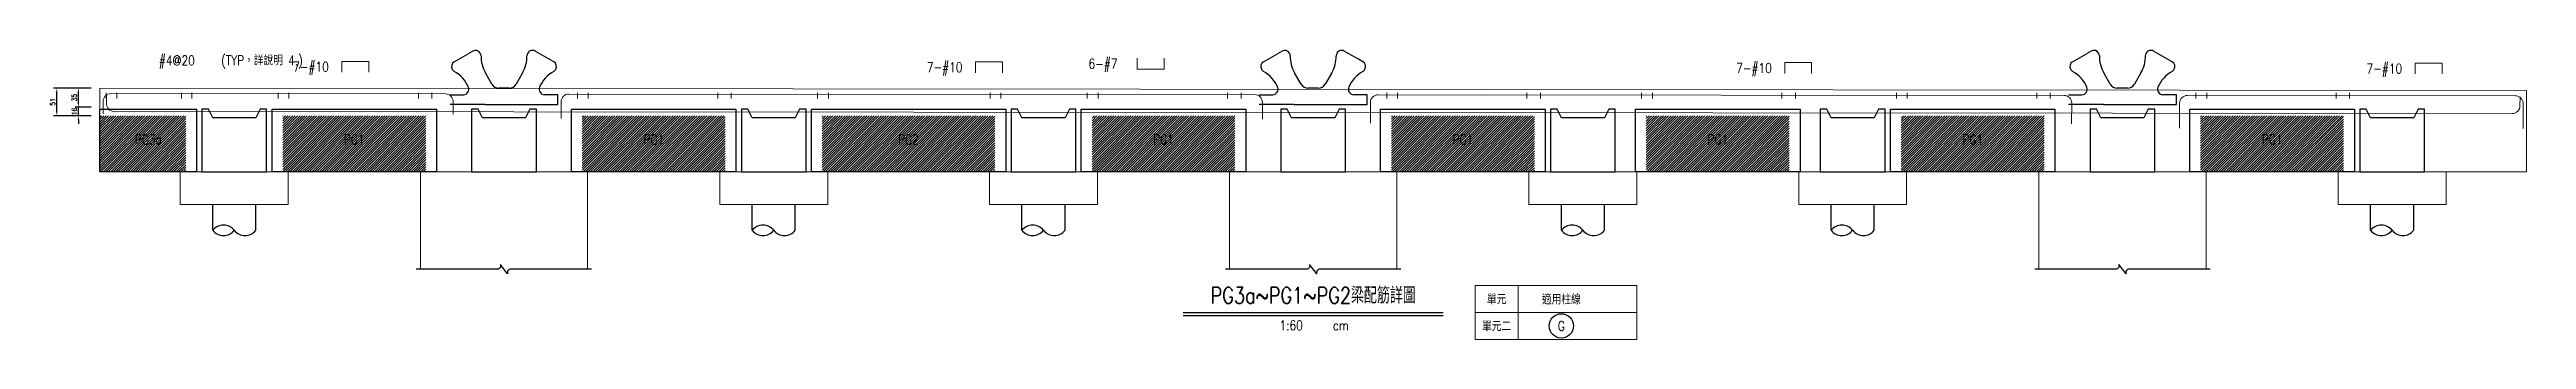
# Model space of a CAD drawing. Extents: x -4754 to 4976, y -23710 to 3841.
# Drawn here: x -359 to 4233, y -12010 to -11473 of the extents above; entities that cross this region are included whole.
import ezdxf
from ezdxf.enums import TextEntityAlignment as Align

# ---------------------------------------------------------------- set-up
doc = ezdxf.new("R2010")
doc.units = 0
doc.header["$LTSCALE"] = 3
doc.layers.get('0').update_dxf_attribs({"linetype": 'CONTINUOUS'})
doc.layers.add('HB_0', color=7, linetype='CONTINUOUS', transparency=0.5)
for name, color, linetype in [('HB_DIM', 1, 'CONTINUOUS'), ('HB_SYMBOLS', 7, 'CONTINUOUS'), ('HB_TXT_CTEXT', 2, 'CONTINUOUS'), ('鋼筋', 3, 'CONTINUOUS')]:
    doc.layers.add(name, color=color, linetype=linetype)
doc.styles.get("Standard").update_dxf_attribs({"font": 'ROMANS.shx', "width": 0.8, "bigfont": 'chineset.shx'})
doc.dimstyles.new('30', dxfattribs={"dimscale": 3, "dimtxt": 3, "dimasz": 2.5, "dimexe": 2, "dimexo": 2, "dimgap": 1, "dimtad": 1, "dimdsep": 46, "dimtxsty": 'Standard', "dimcen": 0, "dimclrd": 256, "dimclre": 256, "dimclrt": 2, "dimadec": 0, "dimazin": 0, "dimtfac": 1, "dimtix": 1, "dimtmove": 2, "dimatfit": 3, "dimfxl": 1, "dimtolj": 1, "dimtzin": 0, "dimarcsym": 0})

msp = doc.modelspace()

# ---------------------------------------------------------------- texts
at = {"layer": 'HB_TXT_CTEXT', "linetype": 'Continuous', "width": 0.8}
for s, p in [('#4@20    (TYP，詳說明 4.)', (-156.157, -11493.372, -36.23)), (' 7-#10', (83.064, -11505.095, -37.12)), (' 7-#10', (1257.564, -11506.14, -37.12)), (' 6-#7', (1557.078, -11499.406, -37.62)), (' 7-#10', (2757.563, -11507.474, -37.12)), (' 7-#10', (3926.064, -11508.513, -37.12))]:
    msp.add_text(s, height=18, dxfattribs=at).set_placement(p, align=Align.MIDDLE_LEFT)
for s, p in [('PG3a', (-175.927, -11639.802)), ('PG1', (206.073, -11639.802)), ('PG1', (761.073, -11639.802)), ('PG2', (1233.573, -11639.802)), ('PG1', (1706.073, -11639.802)), ('PG1', (2261.073, -11639.802)), ('PG1', (2733.573, -11639.802)), ('PG1', (3206.073, -11639.802)), ('PG1', (3761.073, -11639.802)), ('單元', (2323.573, -11934.802)), ('適用柱線', (2443.573, -11934.802)), ('單元二', (2323.573, -11984.802))]:
    msp.add_text(s, height=18, dxfattribs=at).set_placement(p, align=Align.MIDDLE)

# ---------------------------------------------------------------- blocks, each defined once
blk = doc.blocks.new('pile_vertical_with_pilecap')
at = {"linetype": 'Continuous'}
for p, q in [((-40, -48.1), (-40, 0)), ((-40, -48.1), (-40, 0)), ((40, -48.1), (40, 0)), ((40, -48.1), (40, 0))]:
    blk.add_line(p, q, dxfattribs=at)
for centre, start, end in [((-20, -64.1), 38.718, 141.282), ((-20, -64.1), 38.718, 141.282), ((-20, -32), 218.718, 321.282), ((-20, -32), 218.718, 321.282), ((20, -32), 218.718, 321.282), ((20, -32), 218.718, 321.282)]:
    blk.add_arc(centre, 25.6, start, end, dxfattribs=at)
blk = doc.blocks.new('fender_bottom')
at = {"color": 1, "linetype": 'Continuous'}
blk.add_lwpolyline([(162.5, 0), (12.5, 0, 0.529473), (6.7, -8.6), (-6.7, 8.6, -0.532815), (-12.5, 0), (-162.5, 0)], format="xyb", dxfattribs=at)
blk = doc.blocks.new('fender_top_longitude')
at = {"color": 7, "linetype": 'Continuous'}
for p, q in [((-83.7, 83.7), (-66.3, 93.7)), ((-57.7, 98.7), (-66.3, 93.7)), ((66.3, 93.7), (57.7, 98.7)), ((83.7, 83.7), (66.3, 93.7)), ((-92.3, 78.7), (-83.7, 83.7)), ((-22.4, 37.5), (-34.4, 58.3)), ((34.4, 58.3), (22.4, 37.5)), ((92.3, 78.7), (83.7, 83.7)), ((-100, 18), (-75.1, 18)), ((-35, 0), (-100, 0)), ((-35, 0), (35, 0)), ((0, 30), (-9.4, 30)), ((9.4, 30), (0, 30)), ((35, 0), (100, 0)), ((100, 18), (75.1, 18)), ((100, 0), (100, 18))]:
    blk.add_line(p, q, dxfattribs=at)
for centre, radius, start, end in [((-52.7, 90), 10, 30, 120), ((-53.2, 89.6), 10.7, 1.3853, 30.3798), ((53.2, 89.6), 10.7, 149.6202, 178.6147), ((52.7, 90), 10, 60, 150), ((-87.3, 70), 10, 120, 210), ((-86.7, 70.3), 10.7, 209.6202, 238.6147), ((-121.1, 8.6), 60, 22.8745, 61.2357), ((17.4, 88.6), 60, 178.7643, 210.2362), ((-17.4, 88.6), 60, 329.7638, 1.2357), ((121.1, 8.6), 60, 118.7643, 157.1255), ((87.3, 70), 10, 330, 60), ((86.7, 70.3), 10.7, 301.3853, 330.3798), ((-75.1, 28), 10, 270, 22.8745), ((-9.4, 45), 15, 210, 270), ((9.4, 45), 15, 270, 330), ((75.1, 28), 10, 157.1255, 270)]:
    blk.add_arc(centre, radius, start, end, dxfattribs=at)
blk = doc.blocks.new('title_beam')
at = {"color": 3, "linetype": 'Continuous'}
blk.add_line((-241.2, 0), (241.2, 0), dxfattribs=at)
at = {"color": 1, "linetype": 'Continuous'}
blk.add_line((-241.2, -6), (241.2, -6), dxfattribs=at)
at = {"color": 3, "linetype": 'Continuous', "width": 0.8}
blk.add_attdef('TITLE', text='', height=30, dxfattribs=at).set_placement((0, 33), align=Align.MIDDLE)
at = {"linetype": 'Continuous', "width": 0.8}
blk.add_attdef('SCALE', text='', height=18, dxfattribs=at).set_placement((-40.6, -24), align=Align.MIDDLE)
blk.add_attdef('CM', (36.5, -33), '', height=18, dxfattribs=at)
blk = doc.blocks.new('line_tag')
at = {"layer": 'HB_SYMBOLS', "color": 4, "linetype": 'Continuous'}
blk.add_circle((0, 0), 22.5, dxfattribs=at)
at = {"color": 4, "linetype": 'Continuous', "width": 0.8}
blk.add_attdef('A', text='', height=18, dxfattribs=at).set_placement((0, 0), align=Align.MIDDLE)
blk = doc.blocks.new('*D214')
at = {"layer": 'HB_DIM', "linetype": 'Continuous', "lineweight": -2}
for p, q in [((-305.4, -11572.3), (-305.4, -11564.8)), ((-281.4, -11579.8), (-311.4, -11579.8)), ((-281.4, -11595.8), (-311.4, -11595.8)), ((-305.4, -11595.8), (-305.4, -11579.8)), ((-305.4, -11603.3), (-305.4, -11610.8))]:
    blk.add_line(p, q, dxfattribs=at)
at = {"layer": 'HB_DIM'}
for points in [[(-306.7, -11572.3), (-304.2, -11572.3), (-305.4, -11579.8)], [(-304.2, -11603.3), (-306.7, -11603.3), (-305.4, -11595.8)]]:
    blk.add_solid(points, dxfattribs=at)
at = {"layer": 'HB_DIM', "color": 2, "linetype": 'Continuous', "insert": (-312.9, -11587.8), "char_height": 9, "attachment_point": 5, "rotation": 90}
blk.add_mtext('\\A1;16', dxfattribs=at)
blk = doc.blocks.new('*D215')
at = {"layer": 'HB_DIM', "linetype": 'Continuous', "lineweight": -2}
for p, q in [((-281.4, -11544.8), (-311.4, -11544.8)), ((-305.4, -11572.3), (-305.4, -11552.3)), ((-281.4, -11579.8), (-311.4, -11579.8))]:
    blk.add_line(p, q, dxfattribs=at)
at = {"layer": 'HB_DIM'}
for points in [[(-304.2, -11552.3), (-306.7, -11552.3), (-305.4, -11544.8)], [(-306.7, -11572.3), (-304.2, -11572.3), (-305.4, -11579.8)]]:
    blk.add_solid(points, dxfattribs=at)
at = {"layer": 'HB_DIM', "color": 2, "linetype": 'Continuous', "insert": (-312.9, -11562.3), "char_height": 9, "attachment_point": 5, "rotation": 90}
blk.add_mtext('\\A1;35', dxfattribs=at)
blk = doc.blocks.new('*D227')
at = {"layer": 'HB_DIM', "linetype": 'Continuous', "lineweight": -2}
for p, q in [((-281.4, -11544.8), (-351.4, -11544.8)), ((-345.4, -11588.3), (-345.4, -11552.3)), ((-281.4, -11595.8), (-351.4, -11595.8))]:
    blk.add_line(p, q, dxfattribs=at)
at = {"layer": 'HB_DIM'}
for points in [[(-344.2, -11552.3), (-346.7, -11552.3), (-345.4, -11544.8)], [(-346.7, -11588.3), (-344.2, -11588.3), (-345.4, -11595.8)]]:
    blk.add_solid(points, dxfattribs=at)
at = {"layer": 'HB_DIM', "color": 2, "linetype": 'Continuous', "insert": (-352.9, -11570.3), "char_height": 9, "attachment_point": 5, "rotation": 90}
blk.add_mtext('\\A1;51', dxfattribs=at)

# ---------------------------------------------------------------- dimensions: what is measured, and where the dimension line sits
at = {"layer": 'HB_DIM', "linetype": 'Continuous'}
for base, p1, p2, picture, middle in [((-345.427, -11544.802), (-275.427, -11595.802), (-275.427, -11544.802), '*D227', (-352.927, -11570.302)), ((-305.427, -11544.802), (-275.427, -11579.802), (-275.427, -11544.802), '*D215', (-312.927, -11562.302)), ((-305.427, -11579.802), (-275.427, -11595.802), (-275.427, -11579.802), '*D214', (-312.927, -11587.802))]:
    dim = msp.add_linear_dim(base=base, p1=p1, p2=p2, angle=90, dimstyle='30', override={"dimtad": 4, "dimdec": 0, "dimpost": '<>'}, dxfattribs=at)
    dim.commit()
    dim.dimension.update_dxf_attribs({"geometry": picture, "text_midpoint": middle})

# ---------------------------------------------------------------- hatches: boundary and pattern name
at = {"layer": 'HB_0', "linetype": 'Continuous'}
h = msp.add_hatch(dxfattribs=at)
h.set_pattern_fill('ANSI31', color=256, style=0)
h.paths.add_polyline_path([(-265.427, -11595.802), (-106.427, -11595.802), (-106.427, -11699.802), (-265.427, -11699.802)], flags=17)
h = msp.add_hatch(dxfattribs=at)
h.set_pattern_fill('ANSI31', color=256, style=0)
h.paths.add_polyline_path([(73.573, -11595.802), (338.573, -11595.802), (338.573, -11699.802), (73.573, -11699.802)], flags=17)
h = msp.add_hatch(dxfattribs=at)
h.set_pattern_fill('ANSI31', color=256, style=0)
h.paths.add_polyline_path([(628.573, -11595.802), (893.573, -11595.802), (893.573, -11699.802), (628.573, -11699.802)], flags=17)
h = msp.add_hatch(dxfattribs=at)
h.set_pattern_fill('ANSI31', color=256, style=0)
h.paths.add_polyline_path([(1073.573, -11595.802), (1393.573, -11595.802), (1393.573, -11699.802), (1073.573, -11699.802)], flags=17)
h = msp.add_hatch(dxfattribs=at)
h.set_pattern_fill('ANSI31', color=256, style=0)
h.paths.add_polyline_path([(1573.573, -11595.802), (1838.573, -11595.802), (1838.573, -11699.802), (1573.573, -11699.802)], flags=17)
h = msp.add_hatch(dxfattribs=at)
h.set_pattern_fill('ANSI31', color=256, style=0)
h.paths.add_polyline_path([(2128.573, -11595.802), (2393.573, -11595.802), (2393.573, -11699.802), (2128.573, -11699.802)], flags=17)
h = msp.add_hatch(dxfattribs=at)
h.set_pattern_fill('ANSI31', color=256, style=0)
h.paths.add_polyline_path([(2601.073, -11595.802), (2866.073, -11595.802), (2866.073, -11699.802), (2601.073, -11699.802)], flags=17)
h = msp.add_hatch(dxfattribs=at)
h.set_pattern_fill('ANSI31', color=256, style=0)
h.paths.add_polyline_path([(3073.573, -11595.802), (3338.573, -11595.802), (3338.573, -11699.802), (3073.573, -11699.802)], flags=17)
h = msp.add_hatch(dxfattribs=at)
h.set_pattern_fill('ANSI31', color=256, style=0)
h.paths.add_polyline_path([(3628.573, -11595.802), (3893.573, -11595.802), (3893.573, -11699.802), (3628.573, -11699.802)], flags=17)

# ---------------------------------------------------------------- linework, layer by layer
at = {"layer": 'HB_0', "lineweight": 5}
for p, q in [((328.573, -11699.802, -325), (328.573, -11879.802, -325)), ((638.573, -11699.802, -325), (638.573, -11879.802, -325)), ((1828.573, -11699.802, -325), (1828.573, -11879.802, -325)), ((2138.573, -11699.802, -325), (2138.573, -11879.802, -325)), ((3328.573, -11699.802, -325), (3328.573, -11879.802, -325)), ((3638.573, -11699.802, -325), (3638.573, -11879.802, -325))]:
    msp.add_line(p, q, dxfattribs=at)
msp.add_lwpolyline([(-265.427, -11699.802), (-265.427, -11544.802), (4232.573, -11548.802), (4232.573, -11699.802), (-265.427, -11699.802)], dxfattribs=at)
at = {"layer": 'HB_0', "color": 1, "linetype": 'Continuous'}
for points in [[(-265.427, -11583.802), (-106.427, -11583.802), (-86.427, -11583.802), (-86.427, -11699.802), (-106.427, -11699.802), (-265.427, -11699.802), (-265.427, -11583.802)], [(43.573, -11699.802), (43.573, -11583.802), (31.573, -11583.802), (23.573, -11599.802), (-56.427, -11599.802), (-64.427, -11583.802), (-76.427, -11583.802), (-76.427, -11699.802), (43.573, -11699.802)], [(53.573, -11583.802), (73.573, -11583.802), (338.573, -11583.802), (358.573, -11583.802), (358.573, -11699.802), (338.573, -11699.802), (73.573, -11699.802), (53.573, -11699.802), (53.573, -11583.802)], [(543.573, -11699.802), (543.573, -11583.802), (531.573, -11583.802), (523.573, -11599.802), (443.573, -11599.802), (435.573, -11583.802), (423.573, -11583.802), (423.573, -11699.802), (543.573, -11699.802)], [(608.573, -11583.802), (628.573, -11583.802), (893.573, -11583.802), (913.573, -11583.802), (913.573, -11699.802), (893.573, -11699.802), (628.573, -11699.802), (608.573, -11699.802), (608.573, -11583.802)], [(1043.573, -11699.802), (1043.573, -11583.802), (1031.573, -11583.802), (1023.573, -11599.802), (943.573, -11599.802), (935.573, -11583.802), (923.573, -11583.802), (923.573, -11699.802), (1043.573, -11699.802)], [(1053.573, -11583.802), (1073.573, -11583.802), (1393.573, -11583.802), (1413.573, -11583.802), (1413.573, -11699.802), (1393.573, -11699.802), (1073.573, -11699.802), (1053.573, -11699.802), (1053.573, -11583.802)], [(1543.573, -11699.802), (1543.573, -11583.802), (1531.573, -11583.802), (1523.573, -11599.802), (1443.573, -11599.802), (1435.573, -11583.802), (1423.573, -11583.802), (1423.573, -11699.802), (1543.573, -11699.802)], [(1553.573, -11583.802), (1573.573, -11583.802), (1838.573, -11583.802), (1858.573, -11583.802), (1858.573, -11699.802), (1838.573, -11699.802), (1573.573, -11699.802), (1553.573, -11699.802), (1553.573, -11583.802)], [(2043.573, -11699.802), (2043.573, -11583.802), (2031.573, -11583.802), (2023.573, -11599.802), (1943.573, -11599.802), (1935.573, -11583.802), (1923.573, -11583.802), (1923.573, -11699.802), (2043.573, -11699.802)], [(2108.573, -11583.802), (2128.573, -11583.802), (2393.573, -11583.802), (2413.573, -11583.802), (2413.573, -11699.802), (2393.573, -11699.802), (2128.573, -11699.802), (2108.573, -11699.802), (2108.573, -11583.802)], [(2543.573, -11699.802), (2543.573, -11583.802), (2531.573, -11583.802), (2523.573, -11599.802), (2443.573, -11599.802), (2435.573, -11583.802), (2423.573, -11583.802), (2423.573, -11699.802), (2543.573, -11699.802)], [(2581.073, -11583.802), (2601.073, -11583.802), (2866.073, -11583.802), (2886.073, -11583.802), (2886.073, -11699.802), (2866.073, -11699.802), (2601.073, -11699.802), (2581.073, -11699.802), (2581.073, -11583.802)], [(3043.573, -11699.802), (3043.573, -11583.802), (3031.573, -11583.802), (3023.573, -11599.802), (2943.573, -11599.802), (2935.573, -11583.802), (2923.573, -11583.802), (2923.573, -11699.802), (3043.573, -11699.802)], [(3053.573, -11583.802), (3073.573, -11583.802), (3338.573, -11583.802), (3358.573, -11583.802), (3358.573, -11699.802), (3338.573, -11699.802), (3073.573, -11699.802), (3053.573, -11699.802), (3053.573, -11583.802)], [(3543.573, -11699.802), (3543.573, -11583.802), (3531.573, -11583.802), (3523.573, -11599.802), (3443.573, -11599.802), (3435.573, -11583.802), (3423.573, -11583.802), (3423.573, -11699.802), (3543.573, -11699.802)], [(3608.573, -11583.802), (3628.573, -11583.802), (3893.573, -11583.802), (3913.573, -11583.802), (3913.573, -11699.802), (3893.573, -11699.802), (3628.573, -11699.802), (3608.573, -11699.802), (3608.573, -11583.802)], [(4043.573, -11699.802), (4043.573, -11583.802), (4031.573, -11583.802), (4023.573, -11599.802), (3943.573, -11599.802), (3935.573, -11583.802), (3923.573, -11583.802), (3923.573, -11699.802), (4043.573, -11699.802)]]:
    msp.add_lwpolyline(points, dxfattribs=at)
at = {"layer": 'HB_0', "lineweight": 5}
for points in [[(-116.427, -11759.802, -325), (83.573, -11759.802, -325), (83.573, -11699.802, -325), (-116.427, -11699.802, -325), (-116.427, -11759.802, -325)], [(883.573, -11759.802, -325), (1083.573, -11759.802, -325), (1083.573, -11699.802, -325), (883.573, -11699.802, -325), (883.573, -11759.802, -325)], [(1383.573, -11759.802, -325), (1583.573, -11759.802, -325), (1583.573, -11699.802, -325), (1383.573, -11699.802, -325), (1383.573, -11759.802, -325)], [(2383.573, -11759.802, -325), (2583.573, -11759.802, -325), (2583.573, -11699.802, -325), (2383.573, -11699.802, -325), (2383.573, -11759.802, -325)], [(2883.573, -11759.802, -325), (3083.573, -11759.802, -325), (3083.573, -11699.802, -325), (2883.573, -11699.802, -325), (2883.573, -11759.802, -325)], [(3883.573, -11759.802, -325), (4083.573, -11759.802, -325), (4083.573, -11699.802, -325), (3883.573, -11699.802, -325), (3883.573, -11759.802, -325)]]:
    msp.add_polyline3d(points, dxfattribs=at)
at = {"layer": 'HB_DIM', "color": 1, "linetype": 'Continuous'}
for points in [[(-234.157, -11553.372, 0, 1.25, 0), (-224.157, -11543.372, 0, 0, 0), (-174.157, -11493.372, 0, 0, 0), (-156.157, -11493.372, 0, 0, 0)], [(65.064, -11555.095, 0, 1.25, 0), (65.064, -11540.095, 0, 0, 0), (65.064, -11505.095, 0, 0, 0), (83.064, -11505.095, 0, 0, 0)], [(1239.564, -11556.14, 0, 1.25, 0), (1239.564, -11541.14, 0, 0, 0), (1239.564, -11506.14, 0, 0, 0), (1257.564, -11506.14, 0, 0, 0)], [(1539.078, -11589.406, 0, 1.25, 0), (1539.078, -11574.406, 0, 0, 0), (1539.078, -11499.406, 0, 0, 0), (1557.078, -11499.406, 0, 0, 0)], [(2739.563, -11557.474, 0, 1.25, 0), (2739.563, -11542.474, 0, 0, 0), (2739.563, -11507.474, 0, 0, 0), (2757.563, -11507.474, 0, 0, 0)], [(3908.064, -11558.513, 0, 1.25, 0), (3908.064, -11543.513, 0, 0, 0), (3908.064, -11508.513, 0, 0, 0), (3926.064, -11508.513, 0, 0, 0)]]:
    msp.add_lwpolyline(points, format="xyseb", dxfattribs=at)
at = {"layer": 'HB_TXT_CTEXT', "color": 4, "lineweight": 5, "true_color": 0x00ffff}
for p, q in [((2363.573, -11909.802), (2363.573, -12009.802)), ((2283.573, -11959.802), (2583.573, -11959.802))]:
    msp.add_line(p, q, dxfattribs=at)
msp.add_lwpolyline([(2283.573, -11909.802), (2283.573, -12009.802), (2583.573, -12009.802), (2583.573, -11909.802), (2283.573, -11909.802)], dxfattribs=at)
at = {"layer": 'HB_TXT_CTEXT', "lineweight": 5}
for points in [[(183.064, -11515.095, -37.12), (183.064, -11495.095, -37.12), (233.064, -11495.095, -37.12), (233.064, -11515.095, -37.12)], [(1357.564, -11516.14, -37.12), (1357.564, -11496.14, -37.12), (1407.564, -11496.14, -37.12), (1407.564, -11516.14, -37.12)], [(1657.078, -11489.406, -37.62), (1657.078, -11509.406, -37.62), (1707.078, -11509.406, -37.62), (1707.078, -11489.406, -37.62)], [(2857.563, -11517.474, -37.12), (2857.563, -11497.474, -37.12), (2907.563, -11497.474, -37.12), (2907.563, -11517.474, -37.12)], [(4026.064, -11518.513, -37.12), (4026.064, -11498.513, -37.12), (4076.064, -11498.513, -37.12), (4076.064, -11518.513, -37.12)]]:
    msp.add_polyline3d(points, dxfattribs=at)
at = {"layer": '鋼筋', "lineweight": 5}
for p, q in [((-259.469, -11592.417, -37.12), (-259.448, -11569.297, -37.12)), ((-259.469, -11592.417, -24.747), (-259.448, -11569.297, -24.747)), ((-259.469, -11592.417, -12.373), (-259.448, -11569.297, -12.373)), ((-259.469, -11592.417), (-259.448, -11569.297)), ((-259.469, -11592.417, 12.373), (-259.448, -11569.297, 12.373)), ((-259.469, -11592.417, 24.747), (-259.448, -11569.297, 24.747)), ((-259.469, -11592.417, 37.12), (-259.448, -11569.297, 37.12)), ((-254.157, -11553.372, -36.23), (-254.157, -11553.372, 36.23)), ((-254.157, -11556.547, 39.405), (-254.157, -11564.167, 39.405)), ((-254.157, -11564.18, -33.087), (-254.157, -11558.792, -38.475)), ((-253.392, -11556.702, -37.62), (-253.407, -11573.322, -37.62)), ((-253.392, -11556.702, -22.572), (-253.407, -11573.322, -22.572)), ((-253.392, -11556.702, -7.524), (-253.407, -11573.322, -7.524)), ((-253.392, -11556.702, 7.524), (-253.407, -11573.322, 7.524)), ((-253.392, -11556.702, 22.572), (-253.407, -11573.322, 22.572)), ((-253.392, -11556.702, 37.62), (-253.407, -11573.322, 37.62)), ((-244.946, -11554.82, -37.12), (375.074, -11555.371, -37.12)), ((-244.946, -11554.82, -24.747), (375.074, -11555.371, -24.747)), ((-244.946, -11554.82, -12.373), (375.074, -11555.371, -12.373)), ((-244.946, -11554.82), (375.074, -11555.371)), ((-244.946, -11554.82, 12.373), (375.074, -11555.371, 12.373)), ((-244.946, -11554.82, 24.747), (375.074, -11555.371, 24.747)), ((-244.946, -11554.82, 37.12), (375.074, -11555.371, 37.12)), ((-234.157, -11553.372, -36.23), (-234.157, -11553.372, 36.23)), ((-234.157, -11556.547, 39.405), (-234.157, -11564.167, 39.405)), ((-234.157, -11564.18, -33.087), (-234.157, -11558.792, -38.475)), ((-114.157, -11553.372, -36.23), (-114.157, -11553.372, 36.23)), ((-114.157, -11556.547, 39.405), (-114.157, -11564.167, 39.405)), ((-114.157, -11564.18, -33.087), (-114.157, -11558.792, -38.475)), ((-95.157, -11553.372, -36.23), (-95.157, -11553.372, 36.23)), ((-95.157, -11556.547, 39.405), (-95.157, -11564.167, 39.405)), ((-95.157, -11564.18, -33.087), (-95.157, -11558.792, -38.475)), ((64.843, -11553.372, -36.23), (64.843, -11553.372, 36.23)), ((64.843, -11556.547, 39.405), (64.843, -11564.167, 39.405)), ((64.843, -11564.18, -33.087), (64.843, -11558.792, -38.475)), ((84.843, -11553.372, -36.23), (84.843, -11553.372, 36.23)), ((84.843, -11556.547, 39.405), (84.843, -11564.167, 39.405)), ((84.843, -11564.18, -33.087), (84.843, -11558.792, -38.475)), ((324.843, -11553.372, -36.23), (324.843, -11553.372, 36.23)), ((324.843, -11556.547, 39.405), (324.843, -11564.167, 39.405)), ((324.843, -11564.18, -33.087), (324.843, -11558.792, -38.475)), ((349.843, -11553.372, -36.23), (349.843, -11553.372, 36.23)), ((349.843, -11556.547, 39.405), (349.843, -11564.167, 39.405)), ((349.843, -11564.18, -33.087), (349.843, -11558.792, -38.475)), ((389.551, -11569.874, -37.12), (389.531, -11592.994, -37.12)), ((389.551, -11569.874, -24.747), (389.531, -11592.994, -24.747)), ((389.551, -11569.874, -12.373), (389.531, -11592.994, -12.373)), ((389.551, -11569.874), (389.531, -11592.994)), ((389.551, -11569.874, 12.373), (389.531, -11592.994, 12.373)), ((389.551, -11569.874, 24.747), (389.531, -11592.994, 24.747)), ((389.551, -11569.874, 37.12), (389.531, -11592.994, 37.12)), ((589.524, -11600.782, -37.12), (589.551, -11570.052, -37.12)), ((589.524, -11600.782, -24.747), (589.551, -11570.052, -24.747)), ((589.524, -11600.782, -12.373), (589.551, -11570.052, -12.373)), ((589.524, -11600.782), (589.551, -11570.052)), ((589.524, -11600.782, 12.373), (589.551, -11570.052, 12.373)), ((589.524, -11600.782, 24.747), (589.551, -11570.052, 24.747)), ((589.524, -11600.782, 37.12), (589.551, -11570.052, 37.12)), ((604.054, -11555.575, -37.12), (1875.074, -11556.705, -37.12)), ((604.054, -11555.575, -24.747), (1875.074, -11556.705, -24.747)), ((604.054, -11555.575, -12.373), (1875.074, -11556.705, -12.373)), ((604.054, -11555.575), (1875.074, -11556.705)), ((604.054, -11555.575, 12.373), (1875.074, -11556.705, 12.373)), ((604.054, -11555.575, 24.747), (1875.074, -11556.705, 24.747)), ((604.054, -11555.575, 37.12), (1875.074, -11556.705, 37.12)), ((619.843, -11553.372, -36.23), (619.843, -11553.372, 36.23)), ((619.843, -11556.547, 39.405), (619.843, -11564.167, 39.405)), ((619.843, -11564.18, -33.087), (619.843, -11558.792, -38.475)), ((639.843, -11553.372, -36.23), (639.843, -11553.372, 36.23)), ((639.843, -11556.547, 39.405), (639.843, -11564.167, 39.405)), ((639.843, -11564.18, -33.087), (639.843, -11558.792, -38.475)), ((879.843, -11553.372, -36.23), (879.843, -11553.372, 36.23)), ((879.843, -11556.547, 39.405), (879.843, -11564.167, 39.405)), ((879.843, -11564.18, -33.087), (879.843, -11558.792, -38.475)), ((904.843, -11553.372, -36.23), (904.843, -11553.372, 36.23)), ((904.843, -11556.547, 39.405), (904.843, -11564.167, 39.405)), ((904.843, -11564.18, -33.087), (904.843, -11558.792, -38.475)), ((1064.843, -11553.372, -36.23), (1064.843, -11553.372, 36.23)), ((1064.843, -11556.547, 39.405), (1064.843, -11564.167, 39.405)), ((1064.843, -11564.18, -33.087), (1064.843, -11558.792, -38.475)), ((1084.843, -11553.372, -36.23), (1084.843, -11553.372, 36.23)), ((1084.843, -11556.547, 39.405), (1084.843, -11564.167, 39.405)), ((1084.843, -11564.18, -33.087), (1084.843, -11558.792, -38.475)), ((1384.843, -11553.372, -36.23), (1384.843, -11553.372, 36.23)), ((1384.843, -11556.547, 39.405), (1384.843, -11564.167, 39.405)), ((1384.843, -11564.18, -33.087), (1384.843, -11558.792, -38.475)), ((1404.843, -11553.372, -36.23), (1404.843, -11553.372, 36.23)), ((1404.843, -11556.547, 39.405), (1404.843, -11564.167, 39.405)), ((1404.843, -11564.18, -33.087), (1404.843, -11558.792, -38.475)), ((1564.843, -11553.372, -36.23), (1564.843, -11553.372, 36.23)), ((1564.843, -11556.547, 39.405), (1564.843, -11564.167, 39.405)), ((1564.843, -11564.18, -33.087), (1564.843, -11558.792, -38.475)), ((1584.843, -11553.372, -36.23), (1584.843, -11553.372, 36.23)), ((1584.843, -11556.547, 39.405), (1584.843, -11564.167, 39.405)), ((1584.843, -11564.18, -33.087), (1584.843, -11558.792, -38.475)), ((1824.843, -11553.372, -36.23), (1824.843, -11553.372, 36.23)), ((1824.843, -11556.547, 39.405), (1824.843, -11564.167, 39.405)), ((1824.843, -11564.18, -33.087), (1824.843, -11558.792, -38.475)), ((1849.843, -11553.372, -36.23), (1849.843, -11553.372, 36.23)), ((1849.843, -11556.547, 39.405), (1849.843, -11564.167, 39.405)), ((1849.843, -11564.18, -33.087), (1849.843, -11558.792, -38.475)), ((2104.054, -11556.909, -37.12), (3375.073, -11558.039, -37.12)), ((2104.054, -11556.909, -24.747), (3375.073, -11558.039, -24.747)), ((2104.054, -11556.909, -12.373), (3375.073, -11558.039, -12.373)), ((2104.054, -11556.909), (3375.073, -11558.039)), ((2104.054, -11556.909, 12.373), (3375.073, -11558.039, 12.373)), ((2104.054, -11556.909, 24.747), (3375.073, -11558.039, 24.747)), ((2104.054, -11556.909, 37.12), (3375.073, -11558.039, 37.12)), ((2119.843, -11553.372, -36.23), (2119.843, -11553.372, 36.23)), ((2119.843, -11556.547, 39.405), (2119.843, -11564.167, 39.405)), ((2119.843, -11564.18, -33.087), (2119.843, -11558.792, -38.475)), ((2139.843, -11553.372, -36.23), (2139.843, -11553.372, 36.23)), ((2139.843, -11556.547, 39.405), (2139.843, -11564.167, 39.405)), ((2139.843, -11564.18, -33.087), (2139.843, -11558.792, -38.475)), ((2379.843, -11553.372, -36.23), (2379.843, -11553.372, 36.23)), ((2379.843, -11556.547, 39.405), (2379.843, -11564.167, 39.405)), ((2379.843, -11564.18, -33.087), (2379.843, -11558.792, -38.475)), ((2404.843, -11553.372, -36.23), (2404.843, -11553.372, 36.23)), ((2404.843, -11556.547, 39.405), (2404.843, -11564.167, 39.405)), ((2404.843, -11564.18, -33.087), (2404.843, -11558.792, -38.475)), ((2592.343, -11553.372, -36.23), (2592.343, -11553.372, 36.23)), ((2592.343, -11556.547, 39.405), (2592.343, -11564.167, 39.405)), ((2592.343, -11564.18, -33.087), (2592.343, -11558.792, -38.475)), ((2612.343, -11553.372, -36.23), (2612.343, -11553.372, 36.23)), ((2612.343, -11556.547, 39.405), (2612.343, -11564.167, 39.405)), ((2612.343, -11564.18, -33.087), (2612.343, -11558.792, -38.475)), ((2852.343, -11553.372, -36.23), (2852.343, -11553.372, 36.23)), ((2852.343, -11556.547, 39.405), (2852.343, -11564.167, 39.405)), ((2852.343, -11564.18, -33.087), (2852.343, -11558.792, -38.475)), ((2877.343, -11553.372, -36.23), (2877.343, -11553.372, 36.23)), ((2877.343, -11556.547, 39.405), (2877.343, -11564.167, 39.405)), ((2877.343, -11564.18, -33.087), (2877.343, -11558.792, -38.475)), ((3064.843, -11553.372, -36.23), (3064.843, -11553.372, 36.23)), ((3064.843, -11556.547, 39.405), (3064.843, -11564.167, 39.405)), ((3064.843, -11564.18, -33.087), (3064.843, -11558.792, -38.475)), ((3084.843, -11553.372, -36.23), (3084.843, -11553.372, 36.23)), ((3084.843, -11556.547, 39.405), (3084.843, -11564.167, 39.405)), ((3084.843, -11564.18, -33.087), (3084.843, -11558.792, -38.475)), ((3324.843, -11553.372, -36.23), (3324.843, -11553.372, 36.23)), ((3324.843, -11556.547, 39.405), (3324.843, -11564.167, 39.405)), ((3324.843, -11564.18, -33.087), (3324.843, -11558.792, -38.475)), ((3349.843, -11553.372, -36.23), (3349.843, -11553.372, 36.23)), ((3349.843, -11556.547, 39.405), (3349.843, -11564.167, 39.405)), ((3349.843, -11564.18, -33.087), (3349.843, -11558.792, -38.475)), ((3604.053, -11558.243, -37.12), (4212.075, -11558.783, -37.12)), ((3604.053, -11558.243, -24.747), (4212.075, -11558.783, -24.747)), ((3604.053, -11558.243, -12.373), (4212.075, -11558.783, -12.373)), ((3604.053, -11558.243), (4212.075, -11558.783)), ((3604.053, -11558.243, 12.373), (4212.075, -11558.783, 12.373)), ((3604.053, -11558.243, 24.747), (4212.075, -11558.783, 24.747)), ((3604.053, -11558.243, 37.12), (4212.075, -11558.783, 37.12)), ((3619.843, -11553.372, -36.23), (3619.843, -11553.372, 36.23)), ((3619.843, -11556.547, 39.405), (3619.843, -11564.167, 39.405)), ((3619.843, -11564.18, -33.087), (3619.843, -11558.792, -38.475)), ((3639.843, -11553.372, -36.23), (3639.843, -11553.372, 36.23)), ((3639.843, -11556.547, 39.405), (3639.843, -11564.167, 39.405)), ((3639.843, -11564.18, -33.087), (3639.843, -11558.792, -38.475)), ((3879.843, -11553.372, -36.23), (3879.843, -11553.372, 36.23)), ((3879.843, -11556.547, 39.405), (3879.843, -11564.167, 39.405)), ((3879.843, -11564.18, -33.087), (3879.843, -11558.792, -38.475)), ((3904.843, -11553.372, -36.23), (3904.843, -11553.372, 36.23)), ((3904.843, -11556.547, 39.405), (3904.843, -11564.167, 39.405)), ((3904.843, -11564.18, -33.087), (3904.843, -11558.792, -38.475)), ((4220.592, -11577.301, -37.62), (4220.607, -11560.681, -37.62)), ((4220.592, -11577.301, -22.572), (4220.607, -11560.681, -22.572)), ((4220.592, -11577.301, -7.524), (4220.607, -11560.681, -7.524)), ((4220.592, -11577.301, 7.524), (4220.607, -11560.681, 7.524)), ((4220.592, -11577.301, 22.572), (4220.607, -11560.681, 22.572)), ((4220.592, -11577.301, 37.62), (4220.607, -11560.681, 37.62)), ((-238.93, -11587.825, -37.62), (4206.089, -11591.778, -37.62)), ((-238.93, -11587.825, -22.572), (4206.089, -11591.778, -22.572)), ((-238.93, -11587.825, -7.524), (4206.089, -11591.778, -7.524)), ((-238.93, -11587.825, 7.524), (4206.089, -11591.778, 7.524)), ((-238.93, -11587.825, 22.572), (4206.089, -11591.778, 22.572)), ((-238.93, -11587.825, 37.62), (4206.089, -11591.778, 37.62)), ((1889.551, -11571.208, -37.12), (1889.523, -11601.938, -37.12)), ((1889.551, -11571.208, -24.747), (1889.523, -11601.938, -24.747)), ((1889.551, -11571.208, -12.373), (1889.523, -11601.938, -12.373)), ((1889.551, -11571.208), (1889.523, -11601.938)), ((1889.551, -11571.208, 12.373), (1889.523, -11601.938, 12.373)), ((1889.551, -11571.208, 24.747), (1889.523, -11601.938, 24.747)), ((1889.551, -11571.208, 37.12), (1889.523, -11601.938, 37.12)), ((2089.517, -11609.726, -37.12), (2089.551, -11571.386, -37.12)), ((2089.517, -11609.726, -24.747), (2089.551, -11571.386, -24.747)), ((2089.517, -11609.726, -12.373), (2089.551, -11571.386, -12.373)), ((2089.517, -11609.726), (2089.551, -11571.386)), ((2089.517, -11609.726, 12.373), (2089.551, -11571.386, 12.373)), ((2089.517, -11609.726, 24.747), (2089.551, -11571.386, 24.747)), ((2089.517, -11609.726, 37.12), (2089.551, -11571.386, 37.12)), ((3389.55, -11572.542, -37.12), (3389.516, -11610.882, -37.12)), ((3389.55, -11572.542, -24.747), (3389.516, -11610.882, -24.747)), ((3389.55, -11572.542, -12.373), (3389.516, -11610.882, -12.373)), ((3389.55, -11572.542), (3389.516, -11610.882)), ((3389.55, -11572.542, 12.373), (3389.516, -11610.882, 12.373)), ((3389.55, -11572.542, 24.747), (3389.516, -11610.882, 24.747)), ((3389.55, -11572.542, 37.12), (3389.516, -11610.882, 37.12)), ((3589.509, -11618.67, -37.12), (3589.55, -11572.72, -37.12)), ((3589.509, -11618.67, -24.747), (3589.55, -11572.72, -24.747)), ((3589.509, -11618.67, -12.373), (3589.55, -11572.72, -12.373)), ((3589.509, -11618.67), (3589.55, -11572.72)), ((3589.509, -11618.67, 12.373), (3589.55, -11572.72, 12.373)), ((3589.509, -11618.67, 24.747), (3589.55, -11572.72, 24.747)), ((3589.509, -11618.67, 37.12), (3589.55, -11572.72, 37.12)), ((4226.552, -11573.286, -37.12), (4226.511, -11619.236, -37.12)), ((4226.552, -11573.286, -24.747), (4226.511, -11619.236, -24.747)), ((4226.552, -11573.286, -12.373), (4226.511, -11619.236, -12.373)), ((4226.552, -11573.286), (4226.511, -11619.236)), ((4226.552, -11573.286, 12.373), (4226.511, -11619.236, 12.373)), ((4226.552, -11573.286, 24.747), (4226.511, -11619.236, 24.747)), ((4226.552, -11573.286, 37.12), (4226.511, -11619.236, 37.12))]:
    msp.add_line(p, q, dxfattribs=at)
at = {"layer": '鋼筋', "lineweight": 5, "extrusion": (0, 0, -1)}
for centre, start, end in [((244.958, -11569.31, 37.12), 0.050952, 90.050952), ((244.958, -11569.31, 24.747), 0.050952, 90.050952), ((244.958, -11569.31, 12.373), 0.050952, 90.050952), ((244.958, -11569.31), 0.050952, 90.050952), ((244.958, -11569.31, -12.373), 0.050952, 90.050952), ((244.958, -11569.31, -24.747), 0.050952, 90.050952), ((244.958, -11569.31, -37.12), 0.050952, 90.050952), ((-375.061, -11569.861, 37.12), 90.050952, 180.050952), ((-375.061, -11569.861, 24.747), 90.050952, 180.050952), ((-375.061, -11569.861, 12.373), 90.050952, 180.050952), ((-375.061, -11569.861), 90.050952, 180.050952), ((-375.061, -11569.861, -12.373), 90.050952, 180.050952), ((-375.061, -11569.861, -24.747), 90.050952, 180.050952), ((-375.061, -11569.861, -37.12), 90.050952, 180.050952), ((-604.041, -11570.065, 37.12), 0.050952, 90.050952), ((-604.041, -11570.065, 24.747), 0.050952, 90.050952), ((-604.041, -11570.065, 12.373), 0.050952, 90.050952), ((-604.041, -11570.065), 0.050952, 90.050952), ((-604.041, -11570.065, -12.373), 0.050952, 90.050952), ((-604.041, -11570.065, -24.747), 0.050952, 90.050952), ((-604.041, -11570.065, -37.12), 0.050952, 90.050952), ((-1875.061, -11571.195, 37.12), 90.050952, 180.050952), ((-1875.061, -11571.195, 24.747), 90.050952, 180.050952), ((-1875.061, -11571.195, 12.373), 90.050952, 180.050952), ((-1875.061, -11571.195), 90.050952, 180.050952), ((-1875.061, -11571.195, -12.373), 90.050952, 180.050952), ((-1875.061, -11571.195, -24.747), 90.050952, 180.050952), ((-1875.061, -11571.195, -37.12), 90.050952, 180.050952), ((-2104.041, -11571.399, 37.12), 0.050952, 90.050952), ((-2104.041, -11571.399, 24.747), 0.050952, 90.050952), ((-2104.041, -11571.399, 12.373), 0.050952, 90.050952), ((-2104.041, -11571.399), 0.050952, 90.050952), ((-2104.041, -11571.399, -12.373), 0.050952, 90.050952), ((-2104.041, -11571.399, -24.747), 0.050952, 90.050952), ((-2104.041, -11571.399, -37.12), 0.050952, 90.050952), ((-3375.06, -11572.529, 37.12), 90.050952, 180.050952), ((-3375.06, -11572.529, 24.747), 90.050952, 180.050952), ((-3375.06, -11572.529, 12.373), 90.050952, 180.050952), ((-3375.06, -11572.529), 90.050952, 180.050952), ((-3375.06, -11572.529, -12.373), 90.050952, 180.050952), ((-3375.06, -11572.529, -24.747), 90.050952, 180.050952), ((-3375.06, -11572.529, -37.12), 90.050952, 180.050952), ((-3604.04, -11572.733, 37.12), 0.050952, 90.050952), ((-3604.04, -11572.733, 24.747), 0.050952, 90.050952), ((-3604.04, -11572.733, 12.373), 0.050952, 90.050952), ((-3604.04, -11572.733), 0.050952, 90.050952), ((-3604.04, -11572.733, -12.373), 0.050952, 90.050952), ((-3604.04, -11572.733, -24.747), 0.050952, 90.050952), ((-3604.04, -11572.733, -37.12), 0.050952, 90.050952), ((-4212.062, -11573.273, 37.12), 90.050952, 180.050952), ((-4212.062, -11573.273, 24.747), 90.050952, 180.050952), ((-4212.062, -11573.273, 12.373), 90.050952, 180.050952), ((-4212.062, -11573.273), 90.050952, 180.050952), ((-4212.062, -11573.273, -12.373), 90.050952, 180.050952), ((-4212.062, -11573.273, -24.747), 90.050952, 180.050952), ((-4212.062, -11573.273, -37.12), 90.050952, 180.050952)]:
    msp.add_arc(centre, 14.49, start, end, dxfattribs=at)
at = {"layer": '鋼筋', "lineweight": 5, "extrusion": (1, -3.67394e-16, -4.93038e-32)}
for centre in [(-11556.547, -36.23, -254.157), (-11556.547, -36.23, -234.157), (-11556.547, -36.23, -114.157), (-11556.547, -36.23, -95.157), (-11556.547, -36.23, 64.843), (-11556.547, -36.23, 84.843), (-11556.547, -36.23, 324.843), (-11556.547, -36.23, 349.843), (-11556.547, -36.23, 619.843), (-11556.547, -36.23, 639.843), (-11556.547, -36.23, 879.843), (-11556.547, -36.23, 904.843), (-11556.547, -36.23, 1064.843), (-11556.547, -36.23, 1084.843), (-11556.547, -36.23, 1384.843), (-11556.547, -36.23, 1404.843), (-11556.547, -36.23, 1564.843), (-11556.547, -36.23, 1584.843), (-11556.547, -36.23, 1824.843), (-11556.547, -36.23, 1849.843), (-11556.547, -36.23, 2119.843), (-11556.547, -36.23, 2139.843), (-11556.547, -36.23, 2379.843), (-11556.547, -36.23, 2404.843), (-11556.547, -36.23, 2592.343), (-11556.547, -36.23, 2612.343), (-11556.547, -36.23, 2852.343), (-11556.547, -36.23, 2877.343), (-11556.547, -36.23, 3064.843), (-11556.547, -36.23, 3084.843), (-11556.547, -36.23, 3324.843), (-11556.547, -36.23, 3349.843), (-11556.547, -36.23, 3619.843), (-11556.547, -36.23, 3639.843), (-11556.547, -36.23, 3879.843), (-11556.547, -36.23, 3904.843)]:
    msp.add_arc(centre, 3.175, 225, 0, dxfattribs=at)
at = {"layer": '鋼筋', "lineweight": 5, "extrusion": (1, -3.67394e-16, 2.4727e-36)}
for centre in [(-11556.547, 36.23, -254.157), (-11556.547, 36.23, -234.157), (-11556.547, 36.23, -114.157), (-11556.547, 36.23, -95.157), (-11556.547, 36.23, 64.843), (-11556.547, 36.23, 84.843), (-11556.547, 36.23, 324.843), (-11556.547, 36.23, 349.843), (-11556.547, 36.23, 619.843), (-11556.547, 36.23, 639.843), (-11556.547, 36.23, 879.843), (-11556.547, 36.23, 904.843), (-11556.547, 36.23, 1064.843), (-11556.547, 36.23, 1084.843), (-11556.547, 36.23, 1384.843), (-11556.547, 36.23, 1404.843), (-11556.547, 36.23, 1564.843), (-11556.547, 36.23, 1584.843), (-11556.547, 36.23, 1824.843), (-11556.547, 36.23, 1849.843), (-11556.547, 36.23, 2119.843), (-11556.547, 36.23, 2139.843), (-11556.547, 36.23, 2379.843), (-11556.547, 36.23, 2404.843), (-11556.547, 36.23, 2592.343), (-11556.547, 36.23, 2612.343), (-11556.547, 36.23, 2852.343), (-11556.547, 36.23, 2877.343), (-11556.547, 36.23, 3064.843), (-11556.547, 36.23, 3084.843), (-11556.547, 36.23, 3324.843), (-11556.547, 36.23, 3349.843), (-11556.547, 36.23, 3619.843), (-11556.547, 36.23, 3639.843), (-11556.547, 36.23, 3879.843), (-11556.547, 36.23, 3904.843)]:
    msp.add_arc(centre, 3.175, 0, 90, dxfattribs=at)
at = {"layer": '鋼筋', "lineweight": 5}
for centre, start, end in [((-238.917, -11573.335, -37.62), 179.949048, 269.949048), ((-238.917, -11573.335, -22.572), 179.949048, 269.949048), ((-238.917, -11573.335, -7.524), 179.949048, 269.949048), ((-238.917, -11573.335, 7.524), 179.949048, 269.949048), ((-238.917, -11573.335, 22.572), 179.949048, 269.949048), ((-238.917, -11573.335, 37.62), 179.949048, 269.949048), ((4206.102, -11577.288, -37.62), 269.949048, 359.949048), ((4206.102, -11577.288, -22.572), 269.949048, 359.949048), ((4206.102, -11577.288, -7.524), 269.949048, 359.949048), ((4206.102, -11577.288, 7.524), 269.949048, 359.949048), ((4206.102, -11577.288, 22.572), 269.949048, 359.949048), ((4206.102, -11577.288, 37.62), 269.949048, 359.949048)]:
    msp.add_arc(centre, 14.49, start, end, dxfattribs=at)

# ---------------------------------------------------------------- block references
at = {"layer": 'HB_0', "linetype": 'Continuous'}
for name, p in [('fender_top_longitude', (483.573, -11574.802, -325)), ('fender_top_longitude', (1983.573, -11574.802, -325)), ('fender_top_longitude', (3483.573, -11574.802, -325)), ('pile_vertical_with_pilecap', (-16.427, -11759.802, -325)), ('pile_vertical_with_pilecap', (983.573, -11759.802, -325)), ('pile_vertical_with_pilecap', (1483.573, -11759.802, -325)), ('pile_vertical_with_pilecap', (2483.573, -11759.802, -325)), ('pile_vertical_with_pilecap', (2983.573, -11759.802, -325)), ('pile_vertical_with_pilecap', (3983.573, -11759.802, -325)), ('fender_bottom', (483.573, -11879.802, -325)), ('fender_bottom', (1983.573, -11879.802, -325)), ('fender_bottom', (3483.573, -11879.802, -325))]:
    msp.add_blockref(name, p, dxfattribs=at)
at = {"layer": 'HB_TXT_CTEXT', "linetype": 'Continuous'}
for name, p, values in [('title_beam', (1983.573, -11959.802), {'TITLE': 'PG3a~PG1~PG2梁配筋詳圖', 'SCALE': '1:60', 'CM': 'cm'}), ('line_tag', (2443.573, -11984.802), {'A': 'G'})]:
    msp.add_blockref(name, p, dxfattribs=at).add_auto_attribs(values)

msp.set_redraw_order([(e.dxf.handle, doc.entitydb.next_handle()) for e in msp.query("TEXT MTEXT ATTDEF DIMENSION ARC_DIMENSION")])  # texts and dimensions are drawn at this point

doc.saveas('drawing.dxf')
